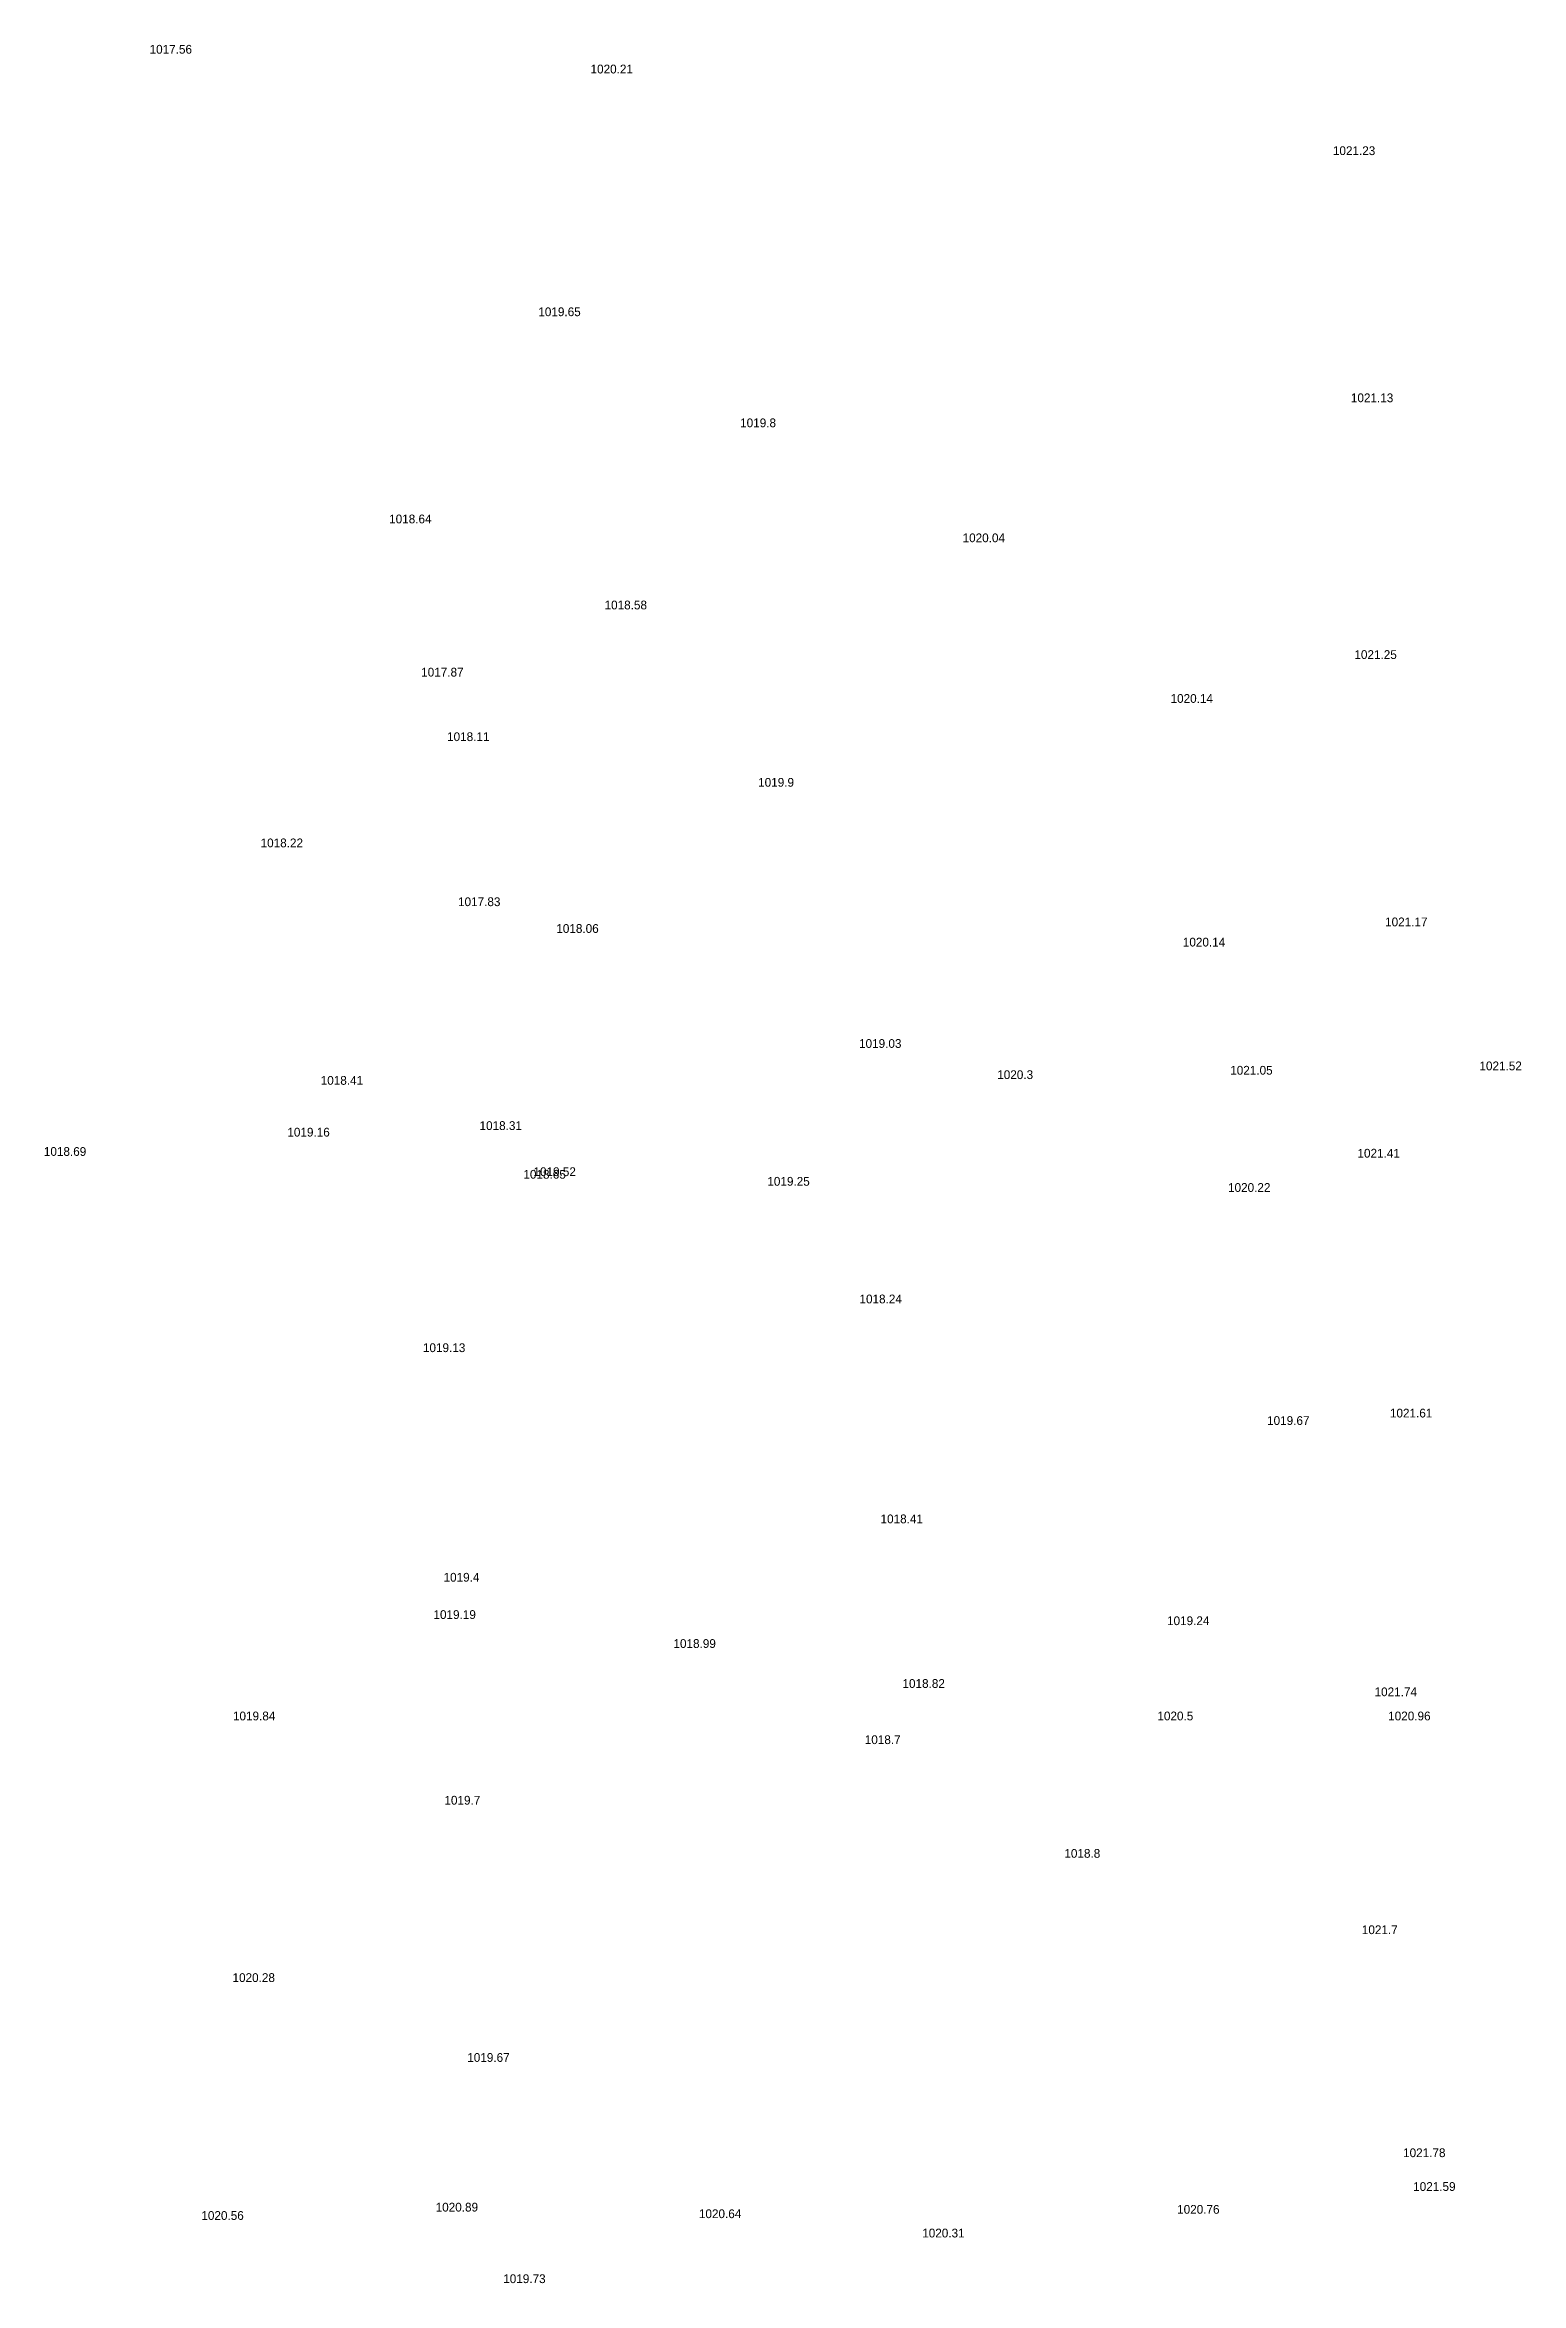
# Model space of a CAD drawing. Header units: inches. Extents: x 628884 to 629912, y 4519174 to 4520145.
# Drawn here: x 629038.1 to 629071.8, y 4519680.5 to 4519731.5 of the extents above; entities that cross this region are included whole.
import ezdxf

# ---------------------------------------------------------------- set-up
doc = ezdxf.new("R2010")
doc.units = ezdxf.units.IN
doc.header["$MEASUREMENT"] = 0

msp = doc.modelspace()

# ---------------------------------------------------------------- texts
for s, p in [('1017.56', (629040.53, 4519731.27, 1017.56)), ('1020.21', (629050.58, 4519730.82, 1020.21)), ('1021.23', (629067.5, 4519728.96, 1021.23)), ('1019.65', (629049.39, 4519725.29, 1019.65)), ('1021.13', (629067.91, 4519723.33, 1021.13)), ('1019.8', (629053.99, 4519722.76, 1019.8)), ('1018.64', (629045.99, 4519720.57, 1018.64)), ('1020.04', (629059.06, 4519720.14, 1020.04)), ('1018.58', (629050.9, 4519718.61, 1018.58)), ('1017.87', (629046.72, 4519717.08, 1017.87)), ('1021.25', (629067.99, 4519717.48, 1021.25)), ('1020.14', (629063.8, 4519716.48, 1020.14)), ('1018.11', (629047.31, 4519715.61, 1018.11)), ('1019.9', (629054.4, 4519714.57, 1019.9)), ('1018.22', (629043.06, 4519713.19, 1018.22)), ('1017.83', (629047.56, 4519711.85, 1017.83)), ('1021.17', (629068.69, 4519711.39, 1021.17)), ('1018.06', (629049.8, 4519711.24, 1018.06)), ('1020.14', (629064.08, 4519710.93, 1020.14)), ('1019.03', (629056.7, 4519708.62, 1019.03)), ('1020.3', (629059.85, 4519707.91, 1020.3)), ('1021.05', (629065.16, 4519708.01, 1021.05)), ('1021.52', (629070.84, 4519708.11, 1021.52)), ('1018.41', (629044.43, 4519707.78, 1018.41)), ('1019.16', (629043.67, 4519706.6, 1019.16)), ('1018.31', (629048.05, 4519706.75, 1018.31)), ('1018.69', (629038.12, 4519706.16, 1018.69)), ('1021.41', (629068.06, 4519706.12, 1021.41)), ('1018.65', (629049.05, 4519705.64, 1018.65)), ('1019.52', (629049.28, 4519705.7, 1019.52)), ('1019.25', (629054.61, 4519705.48, 1019.25)), ('1020.22', (629065.11, 4519705.34, 1020.22)), ('1018.24', (629056.71, 4519702.8, 1018.24)), ('1019.13', (629046.76, 4519701.69, 1019.13)), ('1021.61', (629068.8, 4519700.2, 1021.61)), ('1019.67', (629066, 4519700.03, 1019.67)), ('1018.41', (629057.19, 4519697.79, 1018.41)), ('1019.4', (629047.23, 4519696.46, 1019.4)), ('1019.19', (629047, 4519695.61, 1019.19)), ('1019.24', (629063.72, 4519695.47, 1019.24)), ('1018.99', (629052.47, 4519694.95, 1018.99)), ('1018.82', (629057.69, 4519694.04, 1018.82)), ('1021.74', (629068.45, 4519693.85, 1021.74)), ('1019.84', (629042.43, 4519693.3, 1019.84)), ('1020.5', (629063.5, 4519693.3, 1020.5)), ('1020.96', (629068.76, 4519693.3, 1020.96)), ('1018.7', (629056.83, 4519692.76, 1018.7)), ('1019.7', (629047.25, 4519691.38, 1019.7)), ('1018.8', (629061.38, 4519690.17, 1018.8)), ('1021.7', (629068.16, 4519688.43, 1021.7)), ('1020.28', (629042.42, 4519687.34, 1020.28)), ('1019.67', (629047.77, 4519685.52, 1019.67)), ('1021.78', (629069.1, 4519683.35, 1021.78)), ('1021.59', (629069.33, 4519682.58, 1021.59)), ('1020.56', (629041.71, 4519681.92, 1020.56)), ('1020.89', (629047.05, 4519682.11, 1020.89)), ('1020.64', (629053.05, 4519681.96, 1020.64)), ('1020.76', (629063.95, 4519682.06, 1020.76)), ('1020.31', (629058.14, 4519681.52, 1020.31)), ('1019.73', (629048.59, 4519680.48, 1019.73))]:
    msp.add_text(s, height=0.2).set_placement(p)

doc.saveas('drawing.dxf')
